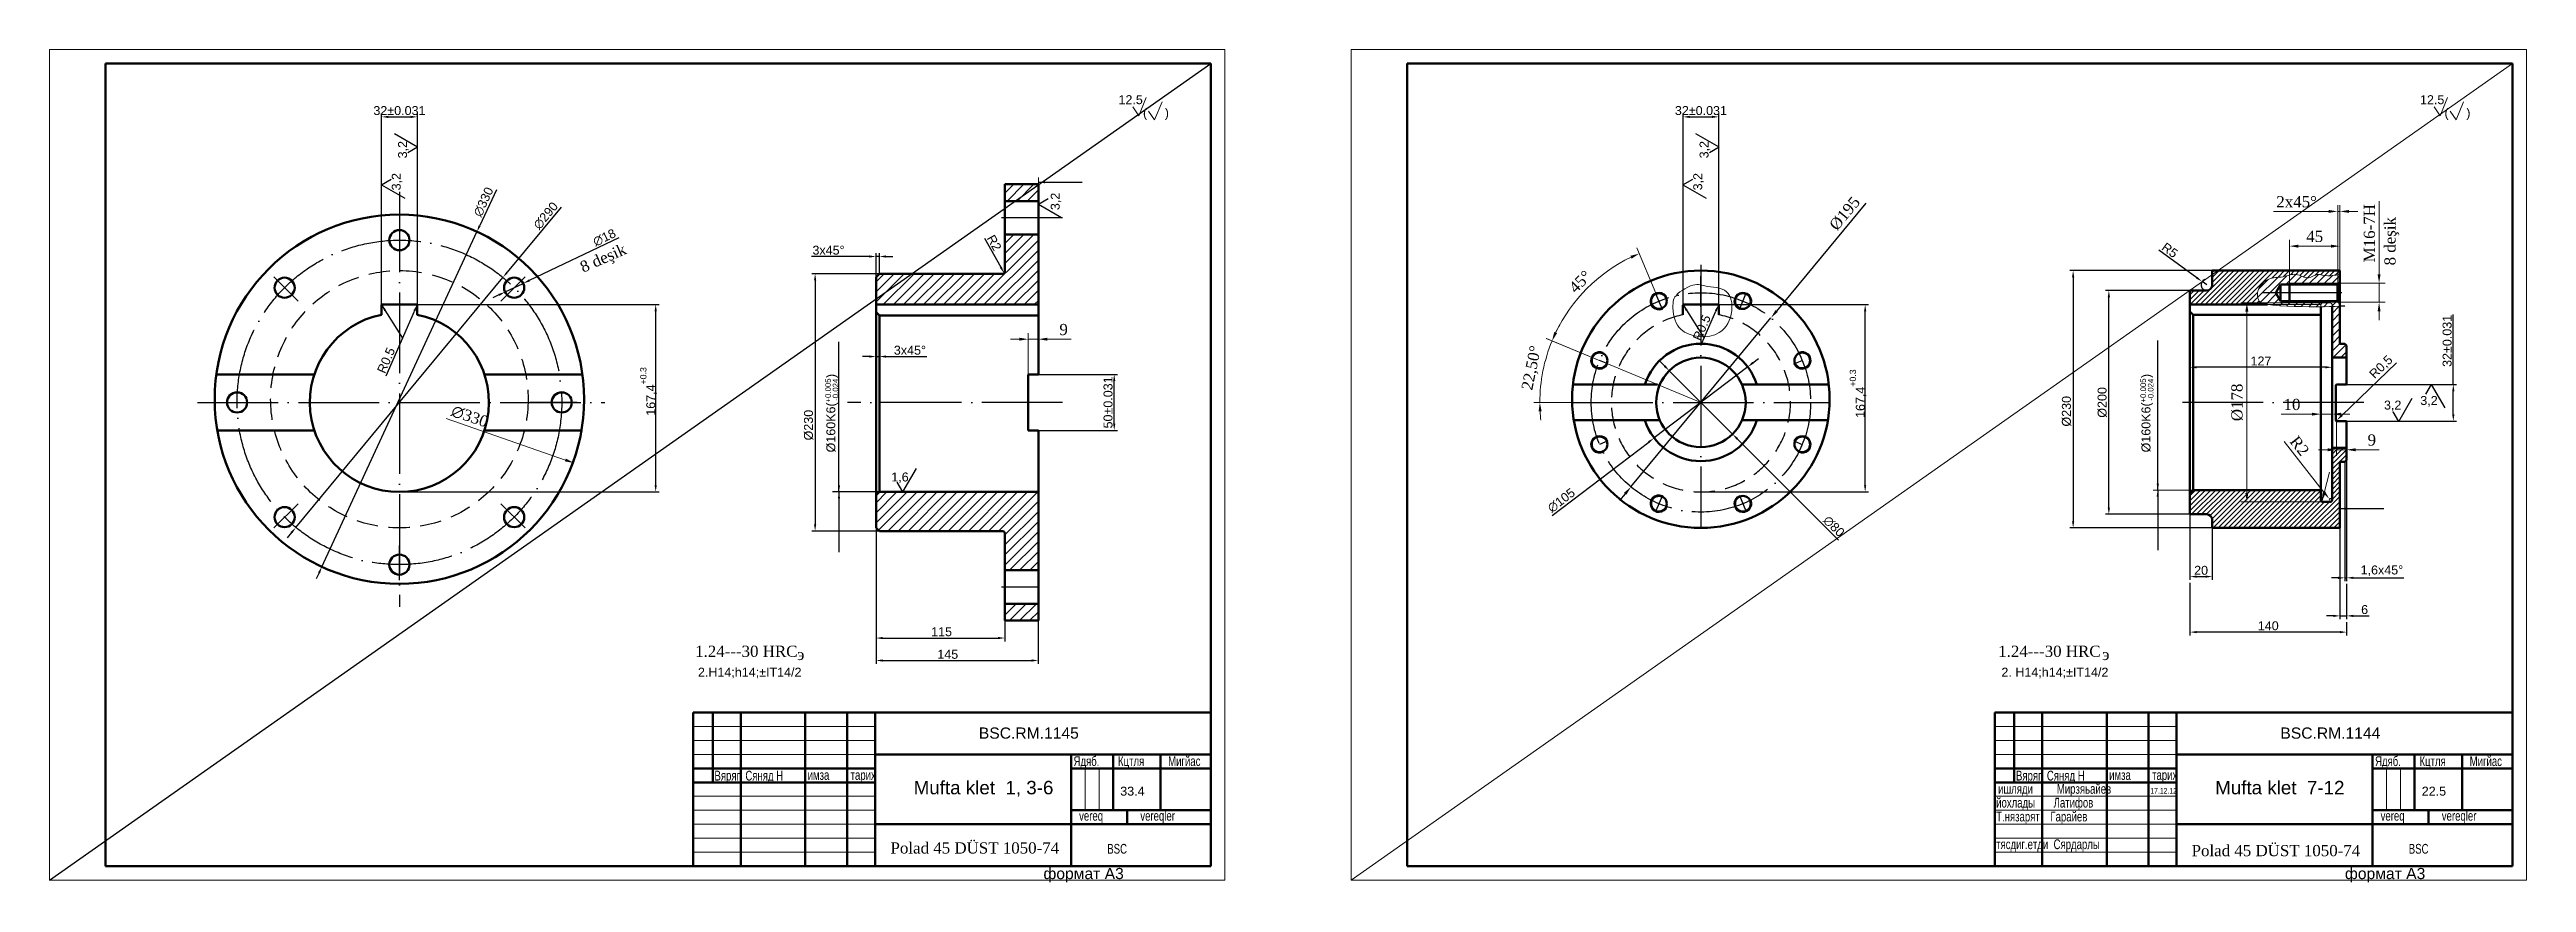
# Model space of a CAD drawing. Header units: millimetres. Extents: x -954 to 34898, y -2134 to 12006.
# Drawn here: x 17725 to 19938, y 8585 to 9329 of the extents above; entities that cross this region are included whole.
import ezdxf

# ---------------------------------------------------------------- set-up
doc = ezdxf.new("R2010")
doc.units = ezdxf.units.MM
doc.header["$LTSCALE"] = 3
doc.linetypes.add('ACAD_ISO04W100', pattern=[30, 24, -3, 0, -3])
doc.linetypes.add('DASHED2', pattern=[9.525, 6.35, -3.175])
doc.layers.add('Выносные эл-ты', color=7, linetype='Continuous')
for name, color, linetype, lineweight in [('Геометрия', 7, 'Continuous', 50), ('контурная', 7, 'Continuous', 50), ('невидимые', 7, 'DASHED2', 25), ('осевые', 1, 'ACAD_ISO04W100', 25), ('размерные', 7, 'Continuous', 25), ('тонкая', 7, 'Continuous', 20), ('тонкий', 7, 'Continuous', 20)]:
    doc.layers.add(name, color=color, linetype=linetype, lineweight=lineweight)
doc.layers.add('построения', color=2, linetype='Continuous', lineweight=25, plot=False)
doc.styles.add('s1v3.5', font='arial.ttf', dxfattribs={"width": 0.7, "height": 3.5})
doc.styles.add('s2.5v4', font='times.ttf', dxfattribs={"height": 10})
doc.styles.add('s2v4', font='arial.ttf', dxfattribs={"height": 8})
doc.styles.add('s4v4', font='arial.ttf', dxfattribs={"height": 16})
doc.styles.get("Standard").update_dxf_attribs({"font": 'arial.ttf'})
doc.dimstyles.new('s2.5v4', dxfattribs={"dimtxt": 10, "dimasz": 8, "dimexe": 5.5, "dimexo": 0.5, "dimgap": 3.5, "dimtad": 1, "dimdec": 0, "dimtxsty": 's2.5v4', "dimcen": 2.5, "dimclrd": 256, "dimclre": 1, "dimclrt": 256, "dimadec": 0, "dimazin": 0, "dimtfac": 1, "dimtdec": 0, "dimtmove": 0, "dimatfit": 3, "dimfxl": 1, "dimlwd": -1, "dimlwe": -1, "dimarcsym": 0})
doc.dimstyles.new('s2v4', dxfattribs={"dimtxt": 8, "dimasz": 6, "dimexe": 3, "dimexo": 0, "dimgap": 1.5, "dimtad": 1, "dimtxsty": 'Standard', "dimcen": 2.5, "dimadec": 0, "dimazin": 0, "dimtfac": 1, "dimtmove": 0, "dimatfit": 3, "dimfxl": 1, "dimarcsym": 0})
pattern_1 = [(45, (-3133.804, -16417.8193), (-4.4901281, 4.4901281), [])]
pattern_2 = [(45, (-3133.804, -16417.8193), (-3.36759605, 3.36759605), [])]

msp = doc.modelspace()

# ---------------------------------------------------------------- texts
at = {"layer": 'Выносные эл-ты'}
for p in [(18044.253, 9231.833), (19206.878, 9231.833), (18038.625, 9203.214), (19201.25, 9203.214), (18627.29, 9185.564)]:
    msp.add_text('3,2', height=8, rotation=90, dxfattribs=at).set_placement(p)
msp.add_text('1,6', height=8, dxfattribs=at).set_placement((18476.821, 8943.028))
at = {"layer": 'размерные'}
for s, height, p in [('+0.005', 5, (18422.882, 9013.584)), ('%%C160K6(       )', 8, (18426.847, 8969.016)), ('-0.024', 5, (18429.557, 9015.108)), ('+0.005', 5, (19597.7, 9013.584)), ('%%C160K6(       )', 8, (19601.665, 8969.016)), ('-0.024', 5, (19604.375, 9015.108))]:
    msp.add_text(s, height=height, rotation=90, dxfattribs=at).set_placement(p)
for p in [(19810.273, 9007.316), (19842.708, 9011.429)]:
    msp.add_text('3,2', height=8, dxfattribs=at).set_placement(p)
at = {"layer": 'тонкая', "style": 's2.5v4'}
for rotation, p in [(90, (19820.623, 9136.167)), (23.693669, (18201.623, 9129.508))]:
    msp.add_text('8 deşik', height=10, rotation=rotation, dxfattribs=at).set_placement(p)
at = {"layer": 'тонкая'}
for s, style, p in [('1.24---30 HRC', 's2.5v4', (18301.606, 8786.263)), ('э', 's2.5v4', (18392.733, 8783.439)), ('1.24---30 HRC', 's2.5v4', (19465.67, 8786.263)), ('э', 's2.5v4', (19558.544, 8783.439)), ('BSC.RM.1145', 's4v4', (18555.099, 8713.148)), ('BSC.RM.1144', 's4v4', (19717.724, 8713.148)), ('Polad 45 DÜST 1050-74', 's2.5v4', (18476.172, 8610.487)), ('Polad 45 DÜST 1050-74', 's2.5v4', (19638.431, 8608.12)), ('формат А3', 's4v4', (18612.782, 8587.624)), ('формат А3', 's4v4', (19775.408, 8587.624))]:
    msp.add_text(s, height=10, dxfattribs=dict(at, style=style)).set_placement(p)
at = {"layer": 'тонкая', "style": 's1v3.5', "width": 0.7}
for s, height, p in [('Ядяб.       Кцтля         Мигйас', 8.75, (18639.654, 8688.682)), ('Ядяб.       Кцтля         Мигйас', 8.75, (19802.279, 8688.682)), ('Вяряг  Сяняд Н', 8.75, (18318.918, 8675.726)), ('имза        тарих', 8.75, (18402.155, 8676.316)), ('Вяряг  Сяняд Н', 8.75, (19481.544, 8675.726)), ('имза        тарих', 8.75, (19564.78, 8676.316)), ('йохлады       Латифов', 8.75, (19463.834, 8651.56)), ('ишляди         Мирзяьайев', 8.75, (19465.605, 8663.938)), ('17.12.12', 5, (19601.567, 8664.054)), ('vereq              vereqler', 8.75, (18644.623, 8639.839)), ('Т.нязарят    Гарайев', 8.75, (19463.834, 8639.183)), ('vereq              vereqler', 8.75, (19807.248, 8639.839)), ('BSC', 8.75, (18669.818, 8610.339)), ('тясдиг.етди  Сярдарлы', 8.75, (19463.834, 8614.427)), ('BSC', 8.75, (19832.443, 8610.339))]:
    msp.add_text(s, height=height, dxfattribs=at).set_placement(p)
at = {"layer": 'тонкий', "style": 's2v4'}
for s, height, p in [('12.5', 8, (18679.813, 9280.263)), ('(', 8, (18701.712, 9268.539)), (')', 8, (18721.156, 9268.539)), ('12.5', 8, (19842.438, 9280.263)), ('(', 8, (19864.337, 9268.539)), (')', 8, (19883.781, 9268.539)), ('2.H14;h14;%%PIT14/2', 8, (18304.147, 8768.601)), ('2. H14;h14;%%PIT14/2', 8, (19468.526, 8768.601)), ('Mufta klet  1, 3-6             ', 12, (18496.833, 8663.417)), ('Mufta klet  7-12             ', 12, (19659.458, 8663.417)), ('33.4', 8, (18681.389, 8662.244)), ('22.5', 8, (19844.015, 8662.244))]:
    msp.add_text(s, height=height, dxfattribs=at).set_placement(p)

# ---------------------------------------------------------------- blocks, each defined once
blk = doc.blocks.new('*D1141')
at = {"layer": 'Defpoints', "color": 0, "transparency": 16777216}
for p in [(18463.2, 8901.7), (18608.2, 8818.7), (18608.2, 8783)]:
    blk.add_point(p, dxfattribs=at)
at = {"layer": 'размерные', "color": 0, "lineweight": -2, "transparency": 16777216}
for p, q in [((18463.2, 8901.7), (18463.2, 8780)), ((18608.2, 8818.7), (18608.2, 8780)), ((18469.2, 8783), (18602.2, 8783))]:
    blk.add_line(p, q, dxfattribs=at)
at = {"layer": 'размерные', "color": 0, "transparency": 16777216}
for points in [[(18469.2, 8784), (18469.2, 8782), (18463.2, 8783)], [(18602.2, 8784), (18602.2, 8782), (18608.2, 8783)]]:
    blk.add_solid(points, dxfattribs=at)
at = {"layer": 'размерные', "color": 0, "transparency": 16777216, "insert": (18527.3, 8788.5), "char_height": 8, "attachment_point": 5}
blk.add_mtext('145', dxfattribs=at)
blk = doc.blocks.new('*D1142')
at = {"layer": 'Defpoints', "color": 0, "transparency": 16777216}
for p in [(18578.2, 8843.7), (18463.2, 8819.1), (18578.2, 8803.1)]:
    blk.add_point(p, dxfattribs=at)
at = {"layer": 'размерные', "color": 0, "lineweight": -2, "transparency": 16777216}
for p, q in [((18578.2, 8843.7), (18578.2, 8800.1)), ((18463.2, 8819.1), (18463.2, 8800.1)), ((18469.2, 8803.1), (18572.2, 8803.1))]:
    blk.add_line(p, q, dxfattribs=at)
at = {"layer": 'размерные', "color": 0, "transparency": 16777216}
for points in [[(18469.2, 8804.1), (18469.2, 8802.1), (18463.2, 8803.1)], [(18572.2, 8804.1), (18572.2, 8802.1), (18578.2, 8803.1)]]:
    blk.add_solid(points, dxfattribs=at)
at = {"layer": 'размерные', "color": 0, "transparency": 16777216, "insert": (18521.8, 8808.7), "char_height": 8, "attachment_point": 5}
blk.add_mtext('115', dxfattribs=at)
blk = doc.blocks.new('*D1143')
at = {"layer": 'Defpoints', "color": 0, "transparency": 16777216}
for p in [(18463.2, 9054.7), (18466.2, 9054.7), (18466.2, 9054.7)]:
    blk.add_point(p, dxfattribs=at)
at = {"layer": 'размерные', "color": 0, "lineweight": -2, "transparency": 16777216}
for p, q in [((18457.2, 9054.7), (18451.2, 9054.7)), ((18463.2, 9054.7), (18463.2, 9057.7)), ((18463.2, 9054.7), (18466.2, 9054.7)), ((18466.2, 9054.7), (18466.2, 9057.7)), ((18472.2, 9054.7), (18508.7, 9054.7))]:
    blk.add_line(p, q, dxfattribs=at)
at = {"layer": 'размерные', "color": 0, "transparency": 16777216}
for points in [[(18457.2, 9055.7), (18457.2, 9053.7), (18463.2, 9054.7)], [(18472.2, 9055.7), (18472.2, 9053.7), (18466.2, 9054.7)]]:
    blk.add_solid(points, dxfattribs=at)
at = {"layer": 'размерные', "color": 0, "transparency": 16777216, "insert": (18493.5, 9060.3), "char_height": 8, "attachment_point": 5}
blk.add_mtext('3{\\fArial|b0|i0|c204|p34;х45°}', dxfattribs=at)
blk = doc.blocks.new('*D1144')
at = {"layer": 'Defpoints', "color": 0, "transparency": 16777216}
for p in [(18466.2, 9128.7), (18408.8, 8898.7), (18466.2, 8898.7)]:
    blk.add_point(p, dxfattribs=at)
at = {"layer": 'размерные', "color": 0, "lineweight": -2, "transparency": 16777216}
for p, q in [((18466.2, 9128.7), (18405.8, 9128.7)), ((18408.8, 9122.7), (18408.8, 8904.7)), ((18466.2, 8898.7), (18405.8, 8898.7))]:
    blk.add_line(p, q, dxfattribs=at)
at = {"layer": 'размерные', "color": 0, "transparency": 16777216}
for points in [[(18407.8, 9122.7), (18409.8, 9122.7), (18408.8, 9128.7)], [(18407.8, 8904.7), (18409.8, 8904.7), (18408.8, 8898.7)]]:
    blk.add_solid(points, dxfattribs=at)
at = {"layer": 'размерные', "color": 0, "transparency": 16777216, "insert": (18403, 8993.4), "char_height": 8, "attachment_point": 5, "rotation": 90}
blk.add_mtext('%%c230', dxfattribs=at)
blk = doc.blocks.new('*D1145')
at = {"layer": 'Defpoints', "color": 0, "transparency": 16777216}
for p in [(18463.2, 9144.1), (18463.2, 9125.7), (18466.2, 9128.7)]:
    blk.add_point(p, dxfattribs=at)
at = {"layer": 'размерные', "color": 0, "lineweight": -2, "transparency": 16777216}
for p, q in [((18457.2, 9144.1), (18405.6, 9144.1)), ((18463.2, 9125.7), (18463.2, 9147.1)), ((18466.2, 9144.1), (18463.2, 9144.1)), ((18466.2, 9128.7), (18466.2, 9147.1)), ((18472.2, 9144.1), (18478.2, 9144.1))]:
    blk.add_line(p, q, dxfattribs=at)
at = {"layer": 'размерные', "color": 0, "transparency": 16777216}
for points in [[(18457.2, 9145.1), (18457.2, 9143.1), (18463.2, 9144.1)], [(18472.2, 9145.1), (18472.2, 9143.1), (18466.2, 9144.1)]]:
    blk.add_solid(points, dxfattribs=at)
at = {"layer": 'размерные', "color": 0, "transparency": 16777216, "insert": (18420.8, 9149.7), "char_height": 8, "attachment_point": 5}
blk.add_mtext('3{\\fArial|b0|i0|c204|p34;х45°}', dxfattribs=at)
blk = doc.blocks.new('*D1146')
at = {"layer": 'Defpoints', "color": 0, "transparency": 16777216}
for p in [(18576.7, 9131), (18577.6, 9129.3)]:
    blk.add_point(p, dxfattribs=at)
at = {"layer": 'размерные', "color": 0, "lineweight": -2, "transparency": 16777216}
blk.add_line((18560.1, 9160.5), (18574.7, 9134.5), dxfattribs=at)
at = {"layer": 'размерные', "color": 0, "transparency": 16777216}
blk.add_solid([(18575.6, 9135), (18573.8, 9134), (18577.6, 9129.3)], dxfattribs=at)
at = {"layer": 'размерные', "color": 0, "transparency": 16777216, "insert": (18568.8, 9156.3), "char_height": 8, "attachment_point": 5, "rotation": 299.363}
blk.add_mtext('R2', dxfattribs=at)
blk = doc.blocks.new('*D1147')
at = {"layer": 'Defpoints', "color": 0, "transparency": 16777216}
for p in [(18052.9, 9101.1), (18266.4, 9101.1), (18037.5, 8933.7)]:
    blk.add_point(p, dxfattribs=at)
at = {"layer": 'размерные', "color": 0, "lineweight": -2, "transparency": 16777216}
for p, q in [((18052.9, 9101.1), (18269.4, 9101.1)), ((18266.4, 8939.7), (18266.4, 9095.1)), ((18037.5, 8933.7), (18269.4, 8933.7))]:
    blk.add_line(p, q, dxfattribs=at)
at = {"layer": 'размерные', "color": 0, "transparency": 16777216}
for points in [[(18265.4, 9095.1), (18267.4, 9095.1), (18266.4, 9101.1)], [(18265.4, 8939.7), (18267.4, 8939.7), (18266.4, 8933.7)]]:
    blk.add_solid(points, dxfattribs=at)
at = {"layer": 'размерные', "color": 0, "transparency": 16777216, "insert": (18260, 9023.5), "char_height": 8, "attachment_point": 5, "rotation": 90}
blk.add_mtext('167,4{\\H0.7x;\\S+0.3^ ;}', dxfattribs=at)
blk = doc.blocks.new('*D1148')
at = {"layer": 'Defpoints', "color": 0, "transparency": 16777216}
for p in [(18052.9, 9100.2), (18053.2, 9100.9)]:
    blk.add_point(p, dxfattribs=at)
at = {"layer": 'размерные', "color": 0, "lineweight": -2, "transparency": 16777216}
blk.add_line((18025.7, 9037.5), (18050.8, 9095.4), dxfattribs=at)
at = {"layer": 'размерные', "color": 0, "transparency": 16777216}
blk.add_solid([(18049.9, 9095.8), (18051.7, 9095), (18053.2, 9100.9)], dxfattribs=at)
at = {"layer": 'размерные', "color": 0, "transparency": 16777216, "insert": (18025.6, 9051.3), "char_height": 8, "attachment_point": 5, "rotation": 66.5541}
blk.add_mtext('R0.5', dxfattribs=at)
blk = doc.blocks.new('*D1149')
at = {"layer": 'Defpoints', "color": 0, "transparency": 16777216}
for p in [(18053.5, 9268.9), (18021.5, 9100.6), (18053.5, 9100.2)]:
    blk.add_point(p, dxfattribs=at)
at = {"layer": 'размерные', "color": 0, "lineweight": -2, "transparency": 16777216}
for p, q in [((18021.5, 9100.6), (18021.5, 9271.9)), ((18053.5, 9100.2), (18053.5, 9271.9)), ((18027.5, 9268.9), (18047.5, 9268.9))]:
    blk.add_line(p, q, dxfattribs=at)
at = {"layer": 'размерные', "color": 0, "transparency": 16777216}
for points in [[(18027.5, 9269.9), (18027.5, 9267.9), (18021.5, 9268.9)], [(18047.5, 9269.9), (18047.5, 9267.9), (18053.5, 9268.9)]]:
    blk.add_solid(points, dxfattribs=at)
at = {"layer": 'размерные', "color": 0, "transparency": 16777216, "insert": (18037.5, 9274.5), "char_height": 8, "attachment_point": 5}
blk.add_mtext('32%%P0.031', dxfattribs=at)
blk = doc.blocks.new('*D1150')
at = {"layer": 'Defpoints', "color": 0, "transparency": 16777216}
for p in [(17881.6, 9067.8), (18193.3, 8959.6)]:
    blk.add_point(p, dxfattribs=at)
at = {"layer": 'тонкая', "transparency": 16777216}
blk.add_line((18079.2, 8999.2), (18185.8, 8962.2), dxfattribs=at)
blk.add_solid([(18186.2, 8963.5), (18185.3, 8961), (18193.3, 8959.6)], dxfattribs=at)
at = {"layer": 'тонкая', "transparency": 16777216, "insert": (18100.3, 9001.1), "char_height": 10, "attachment_point": 5, "rotation": 340.8578, "style": 's2.5v4'}
blk.add_mtext('∅330', dxfattribs=at)
blk = doc.blocks.new('*D1174')
at = {"layer": 'Defpoints', "color": 0, "transparency": 16777216}
for p in [(18608.2, 9038.7), (18676, 9038.7), (18608.2, 8988.7)]:
    blk.add_point(p, dxfattribs=at)
at = {"layer": 'размерные', "color": 0, "lineweight": -2, "transparency": 16777216}
for p, q in [((18608.2, 9038.7), (18679, 9038.7)), ((18676, 8994.7), (18676, 9032.7)), ((18608.2, 8988.7), (18679, 8988.7))]:
    blk.add_line(p, q, dxfattribs=at)
at = {"layer": 'размерные', "color": 0, "transparency": 16777216}
for points in [[(18675, 9032.7), (18677, 9032.7), (18676, 9038.7)], [(18675, 8994.7), (18677, 8994.7), (18676, 8988.7)]]:
    blk.add_solid(points, dxfattribs=at)
at = {"layer": 'размерные', "color": 0, "transparency": 16777216, "insert": (18670.5, 9013.7), "char_height": 8, "attachment_point": 5, "rotation": 90}
blk.add_mtext('50%%P0.031', dxfattribs=at)
blk = doc.blocks.new('*D1175')
at = {"layer": 'Defpoints', "color": 0, "transparency": 16777216}
for p in [(18608.2, 9070.2), (18608.2, 9070.2), (18599.2, 9038.7)]:
    blk.add_point(p, dxfattribs=at)
at = {"layer": 'тонкая', "color": 1, "transparency": 16777216}
for p, q in [((18599.2, 9039.2), (18599.2, 9075.7)), ((18608.2, 9070.7), (18608.2, 9075.7))]:
    blk.add_line(p, q, dxfattribs=at)
at = {"layer": 'тонкая', "transparency": 16777216}
for p, q in [((18591.2, 9070.2), (18583.2, 9070.2)), ((18599.2, 9070.2), (18608.2, 9070.2)), ((18616.2, 9070.2), (18637.4, 9070.2))]:
    blk.add_line(p, q, dxfattribs=at)
for points in [[(18591.2, 9071.5), (18591.2, 9068.9), (18599.2, 9070.2)], [(18616.2, 9071.5), (18616.2, 9068.9), (18608.2, 9070.2)]]:
    blk.add_solid(points, dxfattribs=at)
at = {"layer": 'тонкая', "transparency": 16777216, "insert": (18630.8, 9078.8), "char_height": 10, "attachment_point": 5, "style": 's2.5v4'}
blk.add_mtext('9', dxfattribs=at)
blk = doc.blocks.new('*D1176')
at = {"layer": 'Defpoints', "color": 0, "transparency": 16777216}
for p in [(18106.7, 9166.3), (17968.2, 8866.8)]:
    blk.add_point(p, dxfattribs=at)
at = {"layer": 'размерные', "color": 0, "lineweight": -2, "transparency": 16777216}
for p, q in [((18124.1, 9203.8), (18109.2, 9171.7)), ((17968.2, 8866.8), (18106.7, 9166.3)), ((17965.7, 8861.3), (17963.1, 8855.9))]:
    blk.add_line(p, q, dxfattribs=at)
at = {"layer": 'размерные', "color": 0, "transparency": 16777216}
for points in [[(18108.3, 9172.2), (18110.1, 9171.3), (18106.7, 9166.3)], [(17964.8, 8861.7), (17966.6, 8860.9), (17968.2, 8866.8)]]:
    blk.add_solid(points, dxfattribs=at)
at = {"layer": 'размерные', "color": 0, "transparency": 16777216, "insert": (18112.6, 9192.9), "char_height": 8, "attachment_point": 5, "rotation": 65.1782}
blk.add_mtext('∅330', dxfattribs=at)
blk = doc.blocks.new('*D1177')
at = {"layer": 'Defpoints', "color": 0, "transparency": 16777216}
for p in [(18129.9, 9125.4), (17945, 8902)]:
    blk.add_point(p, dxfattribs=at)
at = {"layer": 'размерные', "color": 0, "lineweight": -2, "transparency": 16777216}
for p, q in [((18182, 9188.2), (18133.8, 9130)), ((17945, 8902), (18129.9, 9125.4)), ((17941.1, 8897.4), (17937.3, 8892.8))]:
    blk.add_line(p, q, dxfattribs=at)
at = {"layer": 'размерные', "color": 0, "transparency": 16777216}
for points in [[(18133, 9130.6), (18134.5, 9129.4), (18129.9, 9125.4)], [(17940.4, 8898), (17941.9, 8896.8), (17945, 8902)]]:
    blk.add_solid(points, dxfattribs=at)
at = {"layer": 'размерные', "color": 0, "transparency": 16777216, "insert": (18168.2, 9180.6), "char_height": 8, "attachment_point": 5, "rotation": 50.3691}
blk.add_mtext('∅290', dxfattribs=at)
blk = doc.blocks.new('*D1178')
at = {"layer": 'Defpoints', "color": 0, "transparency": 16777216}
for p in [(18148.1, 9120.1), (18131.9, 9112.4)]:
    blk.add_point(p, dxfattribs=at)
at = {"layer": 'размерные', "color": 0, "lineweight": -2, "transparency": 16777216}
for p, q in [((18233.6, 9160.7), (18153.5, 9122.7)), ((18131.9, 9112.4), (18148.1, 9120.1)), ((18126.4, 9109.8), (18121, 9107.2))]:
    blk.add_line(p, q, dxfattribs=at)
at = {"layer": 'размерные', "color": 0, "transparency": 16777216}
for points in [[(18153.1, 9123.6), (18154, 9121.8), (18148.1, 9120.1)], [(18126, 9110.7), (18126.9, 9108.9), (18131.9, 9112.4)]]:
    blk.add_solid(points, dxfattribs=at)
at = {"layer": 'размерные', "color": 0, "transparency": 16777216, "insert": (18220.6, 9161), "char_height": 8, "attachment_point": 5, "rotation": 25.4171}
blk.add_mtext('∅18', dxfattribs=at)
blk = doc.blocks.new('*D1151')
at = {"layer": 'Defpoints', "color": 0, "transparency": 16777216}
for p in [(19656.9, 9131.5), (19532.6, 8901.5), (19656.9, 8901.5)]:
    blk.add_point(p, dxfattribs=at)
at = {"layer": 'размерные', "color": 0, "lineweight": -2, "transparency": 16777216}
for p, q in [((19656.9, 9131.5), (19529.6, 9131.5)), ((19532.6, 9125.5), (19532.6, 8907.5)), ((19656.9, 8901.5), (19529.6, 8901.5))]:
    blk.add_line(p, q, dxfattribs=at)
at = {"layer": 'размерные', "color": 0, "transparency": 16777216}
for points in [[(19531.6, 9125.5), (19533.6, 9125.5), (19532.6, 9131.5)], [(19531.6, 8907.5), (19533.6, 8907.5), (19532.6, 8901.5)]]:
    blk.add_solid(points, dxfattribs=at)
at = {"layer": 'размерные', "color": 0, "transparency": 16777216, "insert": (19526.7, 9005.8), "char_height": 8, "attachment_point": 5, "rotation": 90}
blk.add_mtext('%%c230', dxfattribs=at)
blk = doc.blocks.new('*D1152')
at = {"layer": 'Defpoints', "color": 0, "transparency": 16777216}
for p in [(19215.5, 9101.1), (19346.8, 9101.1), (19200.1, 8933.7)]:
    blk.add_point(p, dxfattribs=at)
at = {"layer": 'размерные', "color": 0, "lineweight": -2, "transparency": 16777216}
for p, q in [((19215.5, 9101.1), (19349.8, 9101.1)), ((19346.8, 8939.7), (19346.8, 9095.1)), ((19200.1, 8933.7), (19349.8, 8933.7))]:
    blk.add_line(p, q, dxfattribs=at)
at = {"layer": 'размерные', "color": 0, "transparency": 16777216}
for points in [[(19345.8, 9095.1), (19347.8, 9095.1), (19346.8, 9101.1)], [(19345.8, 8939.7), (19347.8, 8939.7), (19346.8, 8933.7)]]:
    blk.add_solid(points, dxfattribs=at)
at = {"layer": 'размерные', "color": 0, "transparency": 16777216, "insert": (19340.5, 9021.5), "char_height": 8, "attachment_point": 5, "rotation": 90}
blk.add_mtext('167,4{\\H0.7x;\\S+0.3^ ;}', dxfattribs=at)
blk = doc.blocks.new('*D1153')
at = {"layer": 'Defpoints', "color": 0, "transparency": 16777216}
for p in [(19215.5, 9100.2), (19215.8, 9100.9)]:
    blk.add_point(p, dxfattribs=at)
at = {"layer": 'размерные', "color": 0, "lineweight": -2, "transparency": 16777216}
blk.add_line((19201, 9066.7), (19213.4, 9095.4), dxfattribs=at)
at = {"layer": 'размерные', "color": 0, "transparency": 16777216}
blk.add_solid([(19212.5, 9095.8), (19214.3, 9095), (19215.8, 9100.9)], dxfattribs=at)
at = {"layer": 'размерные', "color": 0, "transparency": 16777216, "insert": (19200.9, 9080.5), "char_height": 8, "attachment_point": 5, "rotation": 66.5541}
blk.add_mtext('R0.5', dxfattribs=at)
blk = doc.blocks.new('*D1154')
at = {"layer": 'Defpoints', "color": 0, "transparency": 16777216}
for p in [(19216.1, 9268.9), (19184.1, 9100.6), (19216.1, 9100.2)]:
    blk.add_point(p, dxfattribs=at)
at = {"layer": 'размерные', "color": 0, "lineweight": -2, "transparency": 16777216}
for p, q in [((19184.1, 9100.6), (19184.1, 9271.9)), ((19216.1, 9100.2), (19216.1, 9271.9)), ((19190.1, 9268.9), (19210.1, 9268.9))]:
    blk.add_line(p, q, dxfattribs=at)
at = {"layer": 'размерные', "color": 0, "transparency": 16777216}
for points in [[(19190.1, 9269.9), (19190.1, 9267.9), (19184.1, 9268.9)], [(19210.1, 9269.9), (19210.1, 9267.9), (19216.1, 9268.9)]]:
    blk.add_solid(points, dxfattribs=at)
at = {"layer": 'размерные', "color": 0, "transparency": 16777216, "insert": (19200.1, 9274.5), "char_height": 8, "attachment_point": 5}
blk.add_mtext('32%%P0.031', dxfattribs=at)
blk = doc.blocks.new('*D1179')
at = {"layer": 'Defpoints', "color": 0, "transparency": 16777216}
for p in [(19262.6, 9089.2), (19137.6, 8938.2)]:
    blk.add_point(p, dxfattribs=at)
at = {"layer": 'размерные', "transparency": 16777216}
for p, q in [((19347.5, 9191.7), (19267.7, 9095.3)), ((19137.6, 8938.2), (19262.6, 9089.2)), ((19132.5, 8932.1), (19127.4, 8925.9))]:
    blk.add_line(p, q, dxfattribs=at)
for points in [[(19266.7, 9096.2), (19268.7, 9094.5), (19262.6, 9089.2)], [(19131.4, 8932.9), (19133.5, 8931.2), (19137.6, 8938.2)]]:
    blk.add_solid(points, dxfattribs=at)
at = {"layer": 'размерные', "transparency": 16777216, "insert": (19328.6, 9182.5), "char_height": 10, "attachment_point": 5, "rotation": 50.3691, "style": 's2.5v4'}
blk.add_mtext('%%C195', dxfattribs=at)
blk = doc.blocks.new('*D1155')
at = {"layer": 'Defpoints', "color": 0, "transparency": 16777216}
for p in [(19776.9, 9029.7), (19872.2, 9029.7), (19776.9, 8997)]:
    blk.add_point(p, dxfattribs=at)
at = {"layer": 'размерные', "color": 0, "lineweight": -2, "transparency": 16777216}
for p, q in [((19872.2, 9029.7), (19872.2, 9092.2)), ((19776.9, 9029.7), (19875.2, 9029.7)), ((19872.2, 9003), (19872.2, 9023.7)), ((19776.9, 8997), (19875.2, 8997))]:
    blk.add_line(p, q, dxfattribs=at)
at = {"layer": 'размерные', "color": 0, "transparency": 16777216}
for points in [[(19871.2, 9023.7), (19873.2, 9023.7), (19872.2, 9029.7)], [(19871.2, 9003), (19873.2, 9003), (19872.2, 8997)]]:
    blk.add_solid(points, dxfattribs=at)
at = {"layer": 'размерные', "color": 0, "transparency": 16777216, "insert": (19866.7, 9068.7), "char_height": 8, "attachment_point": 5, "rotation": 90}
blk.add_mtext('32%%P0.031', dxfattribs=at)
blk = doc.blocks.new('*D1156')
at = {"layer": 'Defpoints', "color": 0, "transparency": 16777216}
for p in [(19770.9, 9153.4), (19770.9, 9148.2), (19725.9, 9119.2)]:
    blk.add_point(p, dxfattribs=at)
at = {"layer": 'тонкая', "color": 1, "transparency": 16777216}
for p, q in [((19725.9, 9119.7), (19725.9, 9158.9)), ((19770.9, 9148.7), (19770.9, 9158.9))]:
    blk.add_line(p, q, dxfattribs=at)
at = {"layer": 'тонкая', "transparency": 16777216}
blk.add_line((19733.9, 9153.4), (19762.9, 9153.4), dxfattribs=at)
for points in [[(19733.9, 9154.7), (19733.9, 9152), (19725.9, 9153.4)], [(19762.9, 9154.7), (19762.9, 9152), (19770.9, 9153.4)]]:
    blk.add_solid(points, dxfattribs=at)
at = {"layer": 'тонкая', "transparency": 16777216, "insert": (19748.4, 9162), "char_height": 10, "attachment_point": 5, "style": 's2.5v4'}
blk.add_mtext('45', dxfattribs=at)
blk = doc.blocks.new('*D1157')
at = {"layer": 'Defpoints', "color": 0, "transparency": 16777216}
for p in [(19110.5, 9050.8), (19057.4, 9032.5), (19085.1, 9013.7), (19200.1, 9013.7), (19315, 9013.7)]:
    blk.add_point(p, dxfattribs=at)
at = {"layer": 'тонкая', "color": 1, "transparency": 16777216}
for p, q in [((19110, 9051), (19062.1, 9070.9)), ((19084.6, 9013.7), (19050.7, 9013.7))]:
    blk.add_line(p, q, dxfattribs=at)
at = {"layer": 'тонкая', "transparency": 16777216}
for start, end in [(151.1277, 154.3139), (157.5, 180), (183.1861, 186.3723)]:
    blk.add_arc((19200.1, 9013.7), 143.9, start, end, dxfattribs=at)
for points in [[(19071.6, 9075.5), (19069.2, 9076.6), (19067.2, 9068.8)], [(19055.1, 9005.7), (19057.8, 9005.7), (19056.2, 9013.7)]]:
    blk.add_solid(points, dxfattribs=at)
at = {"layer": 'тонкая', "transparency": 16777216, "insert": (19049.6, 9044.4), "char_height": 10, "attachment_point": 5, "rotation": 78.4773, "style": 's2.5v4'}
blk.add_mtext('22,50°', dxfattribs=at)
blk = doc.blocks.new('*D1158')
at = {"layer": 'Defpoints', "color": 0, "transparency": 16777216}
for p in [(19112.4, 9127.9), (19159.9, 9110.7), (19165.6, 9096.8), (19110.5, 9050.8), (19200.1, 9013.7)]:
    blk.add_point(p, dxfattribs=at)
at = {"layer": 'тонкая', "color": 1, "transparency": 16777216}
for p, q in [((19159.7, 9111.2), (19142.9, 9151.8)), ((19110, 9051), (19062, 9070.9))]:
    blk.add_line(p, q, dxfattribs=at)
at = {"layer": 'тонкая', "transparency": 16777216}
blk.add_arc((19200.1, 9013.7), 144, 115.684, 154.316, dxfattribs=at)
for points in [[(19137.1, 9144.7), (19138.2, 9142.2), (19145, 9146.7)], [(19071.5, 9075.6), (19069.1, 9076.6), (19067.1, 9068.8)]]:
    blk.add_solid(points, dxfattribs=at)
at = {"layer": 'тонкая', "transparency": 16777216, "insert": (19092.2, 9121.6), "char_height": 10, "attachment_point": 5, "rotation": 45, "style": 's2.5v4'}
blk.add_mtext('45°', dxfattribs=at)
blk = doc.blocks.new('*D1159')
at = {"layer": 'Defpoints', "color": 0, "transparency": 16777216}
for p in [(19769.9, 9120.2), (19805.9, 9120.2), (19769.9, 9103.2)]:
    blk.add_point(p, dxfattribs=at)
at = {"layer": 'тонкая', "transparency": 16777216}
for p, q in [((19805.9, 9128.2), (19805.9, 9193.5)), ((19805.9, 9103.2), (19805.9, 9120.2)), ((19805.9, 9095.2), (19805.9, 9087.2))]:
    blk.add_line(p, q, dxfattribs=at)
at = {"layer": 'тонкая', "color": 1, "transparency": 16777216}
for p, q in [((19770.4, 9120.2), (19811.4, 9120.2)), ((19770.4, 9103.2), (19811.4, 9103.2))]:
    blk.add_line(p, q, dxfattribs=at)
at = {"layer": 'тонкая', "transparency": 16777216}
for points in [[(19804.6, 9128.2), (19807.2, 9128.2), (19805.9, 9120.2)], [(19804.6, 9095.2), (19807.2, 9095.2), (19805.9, 9103.2)]]:
    blk.add_solid(points, dxfattribs=at)
at = {"layer": 'тонкая', "transparency": 16777216, "insert": (19797.3, 9164.9), "char_height": 10, "attachment_point": 5, "rotation": 90, "style": 's2.5v4'}
blk.add_mtext('M16-7H', dxfattribs=at)
blk = doc.blocks.new('*D1160')
at = {"layer": 'Defpoints', "color": 0, "transparency": 16777216}
for p in [(19768.9, 9184.4), (19768.9, 9119.2), (19770.9, 9131.5)]:
    blk.add_point(p, dxfattribs=at)
at = {"layer": 'тонкая', "transparency": 16777216}
for p, q in [((19760.9, 9184.4), (19711.5, 9184.4)), ((19770.9, 9184.4), (19768.9, 9184.4)), ((19778.9, 9184.4), (19786.9, 9184.4))]:
    blk.add_line(p, q, dxfattribs=at)
at = {"layer": 'тонкая', "color": 1, "transparency": 16777216}
for p, q in [((19768.9, 9119.7), (19768.9, 9189.9)), ((19770.9, 9132), (19770.9, 9189.9))]:
    blk.add_line(p, q, dxfattribs=at)
at = {"layer": 'тонкая', "transparency": 16777216}
for points in [[(19760.9, 9185.7), (19760.9, 9183.1), (19768.9, 9184.4)], [(19778.9, 9185.7), (19778.9, 9183.1), (19770.9, 9184.4)]]:
    blk.add_solid(points, dxfattribs=at)
at = {"layer": 'тонкая', "transparency": 16777216, "insert": (19732.2, 9193), "char_height": 10, "attachment_point": 5, "style": 's2.5v4'}
blk.add_mtext('2x45%%D', dxfattribs=at)
blk = doc.blocks.new('*D1161')
at = {"layer": 'Defpoints', "color": 0, "transparency": 16777216}
for p in [(19564.5, 9113.7), (19636.9, 9113.7), (19636.9, 8913.7)]:
    blk.add_point(p, dxfattribs=at)
at = {"layer": 'размерные', "color": 0, "lineweight": -2, "transparency": 16777216}
for p, q in [((19636.9, 9113.7), (19561.5, 9113.7)), ((19564.5, 8919.7), (19564.5, 9107.7)), ((19636.9, 8913.7), (19561.5, 8913.7))]:
    blk.add_line(p, q, dxfattribs=at)
at = {"layer": 'размерные', "color": 0, "transparency": 16777216}
for points in [[(19563.5, 9107.7), (19565.5, 9107.7), (19564.5, 9113.7)], [(19563.5, 8919.7), (19565.5, 8919.7), (19564.5, 8913.7)]]:
    blk.add_solid(points, dxfattribs=at)
at = {"layer": 'размерные', "color": 0, "transparency": 16777216, "insert": (19558.6, 9013.7), "char_height": 8, "attachment_point": 5, "rotation": 90}
blk.add_mtext('%%C200', dxfattribs=at)
blk = doc.blocks.new('*D1162')
at = {"layer": 'Defpoints', "color": 0, "transparency": 16777216}
for p in [(19776.9, 8962.1), (19775.3, 8960.5), (19776.9, 8856.9)]:
    blk.add_point(p, dxfattribs=at)
at = {"layer": 'размерные', "color": 0, "lineweight": -2, "transparency": 16777216}
for p, q in [((19776.9, 8962.1), (19776.9, 8853.9)), ((19775.3, 8960.5), (19775.3, 8853.9)), ((19769.3, 8856.9), (19763.3, 8856.9)), ((19775.3, 8856.9), (19776.9, 8856.9)), ((19782.9, 8856.9), (19827.9, 8856.9))]:
    blk.add_line(p, q, dxfattribs=at)
at = {"layer": 'размерные', "color": 0, "transparency": 16777216}
for points in [[(19769.3, 8857.9), (19769.3, 8855.9), (19775.3, 8856.9)], [(19782.9, 8857.9), (19782.9, 8855.9), (19776.9, 8856.9)]]:
    blk.add_solid(points, dxfattribs=at)
at = {"layer": 'размерные', "color": 0, "transparency": 16777216, "insert": (19808.4, 8863.2), "char_height": 8, "attachment_point": 5}
blk.add_mtext('1,6x45%%D', dxfattribs=at)
blk = doc.blocks.new('*D1163')
at = {"layer": 'Defpoints', "color": 0, "transparency": 16777216}
for p in [(19770.9, 8901.5), (19776.9, 8851.4), (19776.9, 8822.9)]:
    blk.add_point(p, dxfattribs=at)
at = {"layer": 'размерные', "color": 0, "lineweight": -2, "transparency": 16777216}
for p, q in [((19770.9, 8901.5), (19770.9, 8819.9)), ((19776.9, 8851.4), (19776.9, 8819.9)), ((19764.9, 8822.9), (19758.9, 8822.9)), ((19770.9, 8822.9), (19776.9, 8822.9)), ((19782.9, 8822.9), (19797.1, 8822.9))]:
    blk.add_line(p, q, dxfattribs=at)
at = {"layer": 'размерные', "color": 0, "transparency": 16777216}
for points in [[(19764.9, 8823.9), (19764.9, 8821.9), (19770.9, 8822.9)], [(19782.9, 8823.9), (19782.9, 8821.9), (19776.9, 8822.9)]]:
    blk.add_solid(points, dxfattribs=at)
at = {"layer": 'размерные', "color": 0, "transparency": 16777216, "insert": (19793, 8828.5), "char_height": 8, "attachment_point": 5}
blk.add_mtext('6', dxfattribs=at)
blk = doc.blocks.new('*D1164')
at = {"layer": 'Defpoints', "color": 0, "transparency": 16777216}
for p in [(19767.9, 8997), (19776.9, 8985), (19776.9, 8971.4)]:
    blk.add_point(p, dxfattribs=at)
at = {"layer": 'тонкая', "color": 1, "transparency": 16777216}
for p, q in [((19767.9, 8996.5), (19767.9, 8965.9)), ((19776.9, 8984.5), (19776.9, 8965.9))]:
    blk.add_line(p, q, dxfattribs=at)
at = {"layer": 'тонкая', "transparency": 16777216}
for p, q in [((19759.9, 8971.4), (19751.9, 8971.4)), ((19767.9, 8971.4), (19776.9, 8971.4)), ((19784.9, 8971.4), (19806, 8971.4))]:
    blk.add_line(p, q, dxfattribs=at)
for points in [[(19759.9, 8972.7), (19759.9, 8970), (19767.9, 8971.4)], [(19784.9, 8972.7), (19784.9, 8970), (19776.9, 8971.4)]]:
    blk.add_solid(points, dxfattribs=at)
at = {"layer": 'тонкая', "transparency": 16777216, "insert": (19799.4, 8980), "char_height": 10, "attachment_point": 5, "style": 's2.5v4'}
blk.add_mtext('9', dxfattribs=at)
blk = doc.blocks.new('*D1165')
at = {"layer": 'Defpoints', "color": 0, "transparency": 16777216}
for p in [(19636.9, 8913.7), (19656.9, 8901.5), (19656.9, 8858)]:
    blk.add_point(p, dxfattribs=at)
at = {"layer": 'размерные', "color": 0, "lineweight": -2, "transparency": 16777216}
for p, q in [((19636.9, 8913.7), (19636.9, 8855)), ((19656.9, 8901.5), (19656.9, 8855)), ((19642.9, 8858), (19650.9, 8858))]:
    blk.add_line(p, q, dxfattribs=at)
at = {"layer": 'размерные', "color": 0, "transparency": 16777216}
for points in [[(19642.9, 8859), (19642.9, 8857), (19636.9, 8858)], [(19650.9, 8859), (19650.9, 8857), (19656.9, 8858)]]:
    blk.add_solid(points, dxfattribs=at)
at = {"layer": 'размерные', "color": 0, "transparency": 16777216, "insert": (19646.9, 8863.6), "char_height": 8, "attachment_point": 5}
blk.add_mtext('20', dxfattribs=at)
blk = doc.blocks.new('*D1140')
at = {"layer": 'Defpoints', "color": 0, "transparency": 16777216}
for p in [(19636.9, 8852.5), (19636.9, 8808.4), (19776.9, 8817.4)]:
    blk.add_point(p, dxfattribs=at)
at = {"layer": 'размерные', "color": 0, "lineweight": -2, "transparency": 16777216}
for p, q in [((19636.9, 8852.5), (19636.9, 8805.4)), ((19770.9, 8808.4), (19642.9, 8808.4)), ((19776.9, 8817.4), (19776.9, 8805.4))]:
    blk.add_line(p, q, dxfattribs=at)
at = {"layer": 'размерные', "color": 0, "transparency": 16777216}
for points in [[(19642.9, 8809.4), (19642.9, 8807.4), (19636.9, 8808.4)], [(19770.9, 8809.4), (19770.9, 8807.4), (19776.9, 8808.4)]]:
    blk.add_solid(points, dxfattribs=at)
at = {"layer": 'размерные', "color": 0, "transparency": 16777216, "insert": (19706.9, 8814), "char_height": 8, "attachment_point": 5}
blk.add_mtext('140', dxfattribs=at)
blk = doc.blocks.new('*D1166')
at = {"layer": 'Defpoints', "color": 0, "transparency": 16777216}
for p in [(19647.8, 9121.7), (19651.9, 9118.7)]:
    blk.add_point(p, dxfattribs=at)
at = {"layer": 'размерные', "color": 0, "lineweight": -2, "transparency": 16777216}
for p, q in [((19609.2, 9150), (19643, 9125.2)), ((19651.9, 9118.7), (19647.8, 9121.7))]:
    blk.add_line(p, q, dxfattribs=at)
blk.add_arc((19651.9, 9118.7), 5, 109.3809, 270, dxfattribs=at)
at = {"layer": 'размерные', "color": 0, "transparency": 16777216}
blk.add_solid([(19643.6, 9126), (19642.4, 9124.4), (19647.8, 9121.7)], dxfattribs=at)
at = {"layer": 'размерные', "color": 0, "transparency": 16777216, "insert": (19619, 9149.7), "char_height": 8, "attachment_point": 5, "rotation": 323.7583}
blk.add_mtext('R5', dxfattribs=at)
blk = doc.blocks.new('*D1167')
at = {"layer": 'Defpoints', "color": 0, "transparency": 16777216}
for p in [(19767.9, 8997.5), (19768.2, 8997.8)]:
    blk.add_point(p, dxfattribs=at)
at = {"layer": 'размерные', "color": 0, "lineweight": -2, "transparency": 16777216}
for p, q in [((19821.4, 9049.2), (19772.5, 9002)), ((19767.9, 8997.5), (19768.2, 8997.8))]:
    blk.add_line(p, q, dxfattribs=at)
blk.add_arc((19767.9, 8997.5), 0.5, 270, 44.0127, dxfattribs=at)
at = {"layer": 'размерные', "color": 0, "transparency": 16777216}
blk.add_solid([(19771.8, 9002.7), (19773.2, 9001.3), (19768.2, 8997.8)], dxfattribs=at)
at = {"layer": 'размерные', "color": 0, "transparency": 16777216, "insert": (19808, 9045), "char_height": 8, "attachment_point": 5, "rotation": 44.0127}
blk.add_mtext('R0,5', dxfattribs=at)
blk = doc.blocks.new('*D1168')
at = {"layer": 'Defpoints', "color": 0, "transparency": 16777216}
for p in [(19241.9, 9045.5), (19158.3, 8981.9)]:
    blk.add_point(p, dxfattribs=at)
at = {"layer": 'размерные', "color": 0, "lineweight": -2, "transparency": 16777216}
for p, q in [((19246.6, 9049.1), (19251.4, 9052.8)), ((19241.9, 9045.5), (19158.3, 8981.9)), ((19067.2, 8912.6), (19153.5, 8978.3))]:
    blk.add_line(p, q, dxfattribs=at)
at = {"layer": 'размерные', "color": 0, "transparency": 16777216}
for points in [[(19246, 9049.9), (19247.2, 9048.3), (19241.9, 9045.5)], [(19152.9, 8979.1), (19154.1, 8977.5), (19158.3, 8981.9)]]:
    blk.add_solid(points, dxfattribs=at)
at = {"layer": 'размерные', "color": 0, "transparency": 16777216, "insert": (19075.4, 8926.1), "char_height": 8, "attachment_point": 5, "rotation": 37.2844}
blk.add_mtext('∅105', dxfattribs=at)
blk = doc.blocks.new('*D1169')
at = {"layer": 'Defpoints', "color": 0, "transparency": 16777216}
for p in [(19171.8, 9042), (19228.3, 8985.4)]:
    blk.add_point(p, dxfattribs=at)
at = {"layer": 'размерные', "color": 0, "lineweight": -2, "transparency": 16777216}
for p, q in [((19167.6, 9046.3), (19163.3, 9050.5)), ((19171.8, 9042), (19228.3, 8985.4)), ((19322.9, 8890.6), (19232.6, 8981.1))]:
    blk.add_line(p, q, dxfattribs=at)
at = {"layer": 'размерные', "color": 0, "transparency": 16777216}
for points in [[(19168.3, 9047), (19166.9, 9045.6), (19171.8, 9042)], [(19233.3, 8981.8), (19231.9, 8980.4), (19228.3, 8985.4)]]:
    blk.add_solid(points, dxfattribs=at)
at = {"layer": 'размерные', "color": 0, "transparency": 16777216, "insert": (19318.8, 8902.9), "char_height": 8, "attachment_point": 5, "rotation": 314.9374}
blk.add_mtext('∅80', dxfattribs=at)
blk = doc.blocks.new('*D1170')
at = {"layer": 'Defpoints', "color": 0, "transparency": 16777216}
for p in [(19636.9, 9045.1), (19636.9, 9045.1), (19763.9, 9045.1)]:
    blk.add_point(p, dxfattribs=at)
at = {"layer": 'размерные', "color": 0, "lineweight": -2, "transparency": 16777216}
for p, q in [((19636.9, 9045.1), (19636.9, 9048.1)), ((19757.9, 9045.1), (19642.9, 9045.1)), ((19763.9, 9045.1), (19763.9, 9048.1))]:
    blk.add_line(p, q, dxfattribs=at)
at = {"layer": 'размерные', "color": 0, "transparency": 16777216}
for points in [[(19642.9, 9046.1), (19642.9, 9044.1), (19636.9, 9045.1)], [(19757.9, 9046.1), (19757.9, 9044.1), (19763.9, 9045.1)]]:
    blk.add_solid(points, dxfattribs=at)
at = {"layer": 'размерные', "color": 0, "transparency": 16777216, "insert": (19700.4, 9050.7), "char_height": 8, "attachment_point": 5}
blk.add_mtext('127', dxfattribs=at)
blk = doc.blocks.new('*D1171')
at = {"layer": 'Defpoints', "color": 0, "transparency": 16777216}
for p in [(19753.9, 9003.2), (19753.9, 9003.2), (19763.9, 9003.2)]:
    blk.add_point(p, dxfattribs=at)
at = {"layer": 'тонкая', "color": 1, "transparency": 16777216}
for p, q in [((19753.9, 9003.7), (19753.9, 9008.7)), ((19763.9, 9003.7), (19763.9, 9008.7))]:
    blk.add_line(p, q, dxfattribs=at)
at = {"layer": 'тонкая', "transparency": 16777216}
for p, q in [((19745.9, 9003.2), (19718.4, 9003.2)), ((19763.9, 9003.2), (19753.9, 9003.2)), ((19771.9, 9003.2), (19779.9, 9003.2))]:
    blk.add_line(p, q, dxfattribs=at)
for points in [[(19745.9, 9004.5), (19745.9, 9001.9), (19753.9, 9003.2)], [(19771.9, 9004.5), (19771.9, 9001.9), (19763.9, 9003.2)]]:
    blk.add_solid(points, dxfattribs=at)
at = {"layer": 'тонкая', "transparency": 16777216, "insert": (19728.1, 9011.8), "char_height": 10, "attachment_point": 5, "style": 's2.5v4'}
blk.add_mtext('10', dxfattribs=at)
blk = doc.blocks.new('*D1172')
at = {"layer": 'Defpoints', "color": 0, "transparency": 16777216}
for p in [(19761.3, 8927.6), (19762.3, 8926.3)]:
    blk.add_point(p, dxfattribs=at)
at = {"layer": 'тонкая', "transparency": 16777216}
for p, q in [((19721, 8978.7), (19756.3, 8933.8)), ((19762.3, 8926.3), (19761.3, 8927.6))]:
    blk.add_line(p, q, dxfattribs=at)
at = {"layer": 'тонкая', "color": 1, "transparency": 16777216}
blk.add_arc((19762.3, 8926.3), 1.6, 17.9049, 128.2238, dxfattribs=at)
at = {"layer": 'тонкая', "transparency": 16777216}
blk.add_solid([(19757.4, 8934.7), (19755.3, 8933), (19761.3, 8927.6)], dxfattribs=at)
at = {"layer": 'тонкая', "transparency": 16777216, "insert": (19734.9, 8974.8), "char_height": 10, "attachment_point": 5, "rotation": 308.2238, "style": 's2.5v4'}
blk.add_mtext('R2', dxfattribs=at)
blk = doc.blocks.new('*D1173')
at = {"layer": 'Defpoints', "color": 0, "transparency": 16777216}
for p in [(19687.8, 9102.7), (19756.4, 9102.7), (19755.5, 8924.7)]:
    blk.add_point(p, dxfattribs=at)
at = {"layer": 'тонкая', "color": 1, "transparency": 16777216}
for p, q in [((19755.9, 9102.7), (19682.3, 9102.7)), ((19755, 8924.7), (19682.3, 8924.7))]:
    blk.add_line(p, q, dxfattribs=at)
at = {"layer": 'тонкая', "transparency": 16777216}
blk.add_line((19687.8, 8932.7), (19687.8, 9094.7), dxfattribs=at)
for points in [[(19686.4, 9094.7), (19689.1, 9094.7), (19687.8, 9102.7)], [(19686.4, 8932.7), (19689.1, 8932.7), (19687.8, 8924.7)]]:
    blk.add_solid(points, dxfattribs=at)
at = {"layer": 'тонкая', "transparency": 16777216, "insert": (19679.1, 9013.7), "char_height": 10, "attachment_point": 5, "rotation": 90, "style": 's2.5v4'}
blk.add_mtext('%%C178', dxfattribs=at)

# ---------------------------------------------------------------- dimensions: what is measured, and where the dimension line sits
at = {"layer": 'размерные'}
for base, p1, p2, text, picture, middle in [((18053.454, 9268.887), (18021.454, 9100.598), (18053.454, 9100.188), '<>%%P0.031', '*D1149', (18037.454, 9268.887)), ((19216.079, 9268.887), (19184.079, 9100.598), (19216.079, 9100.188), '<>%%P0.031', '*D1154', (19200.079, 9268.887)), ((18463.234, 9144.064), (18466.234, 9128.688), (18463.234, 9125.688), '<>{\\fArial|b0|i0|c204|p34;х45°}', '*D1145', (18420.83, 9144.064))]:
    dim = msp.add_linear_dim(base=base, p1=p1, p2=p2, text=text, dimstyle='s2v4', dxfattribs=at)
    dim.commit()
    dim.dimension.update_dxf_attribs({"geometry": picture, "text_midpoint": middle, "dimtype": 160})
dim = msp.add_diameter_dim_2p(p1=(17968.187, 8866.772), p2=(18106.72, 9166.286), dimstyle='s2v4', dxfattribs=at)
dim.commit()
dim.dimension.update_dxf_attribs({"geometry": '*D1176', "text_midpoint": (18112.647, 9192.936)})
for p1, p2, picture, middle in [((17944.967, 8902.023), (18129.94, 9125.372), '*D1177', (18172.643, 9176.934)), ((18131.855, 9112.365), (18148.113, 9120.091), '*D1178', (18223.082, 9155.716)), ((19241.85, 9045.501), (19158.308, 8981.895), '*D1168', (19078.941, 8921.467)), ((19171.826, 9042.013), (19228.332, 8985.382), '*D1169', (19314.731, 8898.794))]:
    dim = msp.add_diameter_dim_2p(p1=p1, p2=p2, dimstyle='s2v4', dxfattribs=at)
    dim.commit()
    dim.dimension.update_dxf_attribs({"geometry": picture, "text_midpoint": middle, "dimtype": 163})
dim = msp.add_diameter_dim_2p(p1=(19137.571, 8938.221), p2=(19262.587, 9089.174), text='%%C195', dimstyle='s2.5v4', dxfattribs=at)
dim.commit()
dim.dimension.update_dxf_attribs({"geometry": '*D1179', "text_midpoint": (19335.268, 9176.934), "dimtype": 163})
dim = msp.add_radius_dim(center=(18576.668, 9131.017), mpoint=(18577.648, 9129.274), dimstyle='s2v4', dxfattribs=at)
dim.commit()
dim.dimension.update_dxf_attribs({"geometry": '*D1146', "text_midpoint": (18563.979, 9153.57), "dimtype": 164})
for center, mpoint, picture, middle in [((19651.859, 9118.729), (19647.827, 9121.685), '*D1166', (19615.686, 9145.245)), ((19767.859, 8997.487), (19768.219, 8997.834), '*D1167', (19812.342, 9040.462))]:
    dim = msp.add_radius_dim(center=center, mpoint=mpoint, dimstyle='s2v4', override={"dimdec": 1}, dxfattribs=at)
    dim.commit()
    dim.dimension.update_dxf_attribs({"geometry": picture, "text_midpoint": middle, "dimtype": 164})
for base, p1, p2, text, picture, middle in [((18408.785, 8898.708), (18466.234, 9128.688), (18466.234, 8898.708), '%%c<>', '*D1144', (18408.785, 8993.396)), ((19532.556, 8901.529), (19656.859, 9131.529), (19656.859, 8901.529), '%%c<>', '*D1151', (19532.556, 9005.757)), ((19872.246, 9029.698), (19776.859, 8996.987), (19776.859, 9029.698), '32%%P0.031', '*D1155', (19872.246, 9068.704))]:
    dim = msp.add_linear_dim(base=base, p1=p1, p2=p2, angle=90, text=text, dimstyle='s2v4', override={"dimdec": 0}, dxfattribs=at)
    dim.commit()
    dim.dimension.update_dxf_attribs({"geometry": picture, "text_midpoint": middle, "dimtype": 160})
for center, mpoint, picture, middle in [((18052.867, 9100.191), (18053.185, 9100.925), '*D1148', (18030.707, 9049.096)), ((19215.492, 9100.191), (19215.81, 9100.925), '*D1153', (19206.006, 9078.319))]:
    dim = msp.add_radius_dim(center=center, mpoint=mpoint, text='R0.5', dimstyle='s2v4', dxfattribs=at)
    dim.commit()
    dim.dimension.update_dxf_attribs({"geometry": picture, "text_midpoint": middle, "dimtype": 164})
for base, p1, p2, picture, middle in [((18266.354, 9101.098), (18037.454, 8933.698), (18052.888, 9101.098), '*D1147', (18266.354, 9023.542)), ((19346.813, 9101.098), (19200.079, 8933.698), (19215.514, 9101.098), '*D1152', (19346.813, 9021.531))]:
    dim = msp.add_linear_dim(base=base, p1=p1, p2=p2, angle=90, text='<>{\\H0.7x;\\S+0.3^ ;}', dimstyle='s2v4', dxfattribs=at)
    dim.commit()
    dim.dimension.update_dxf_attribs({"geometry": picture, "text_midpoint": middle, "dimtype": 160})
dim = msp.add_linear_dim(base=(19564.455, 9113.729), p1=(19636.859, 8913.666), p2=(19636.859, 9113.729), angle=90, text='%%C<>', dimstyle='s2v4', override={"dimdec": 0}, dxfattribs=at)
dim.commit()
dim.dimension.update_dxf_attribs({"geometry": '*D1161', "text_midpoint": (19558.646, 9013.698)})
dim = msp.add_linear_dim(base=(18466.234, 9054.722), p1=(18463.234, 9054.722), p2=(18466.234, 9054.722), text='<>{\\fArial|b0|i0|c204|p34;х45°}', dimstyle='s2v4', dxfattribs=at)
dim.commit()
dim.dimension.update_dxf_attribs({"geometry": '*D1143', "text_midpoint": (18493.48, 9060.309)})
for base, p1, p2, picture, middle in [((19636.859, 9045.143), (19763.859, 9045.143), (19636.859, 9045.143), '*D1170', (19700.359, 9050.659)), ((19656.859, 8857.998), (19636.859, 8913.666), (19656.859, 8901.529), '*D1165', (19646.859, 8863.583)), ((19776.859, 8822.884), (19770.859, 8901.529), (19776.859, 8851.351), '*D1163', (19793.001, 8828.468)), ((19636.859, 8808.431), (19776.859, 8817.384), (19636.859, 8852.498), '*D1140', (19706.859, 8814.016))]:
    dim = msp.add_linear_dim(base=base, p1=p1, p2=p2, dimstyle='s2v4', override={"dimdec": 0}, dxfattribs=at)
    dim.commit()
    dim.dimension.update_dxf_attribs({"geometry": picture, "text_midpoint": middle})
dim = msp.add_linear_dim(base=(18676.048, 9038.698), p1=(18608.234, 8988.698), p2=(18608.234, 9038.698), angle=90, text='50%%P0.031', dimstyle='s2v4', dxfattribs=at)
dim.commit()
dim.dimension.update_dxf_attribs({"geometry": '*D1174', "text_midpoint": (18670.461, 9013.698)})
dim = msp.add_linear_dim(base=(19776.859, 8856.851), p1=(19775.259, 8960.487), p2=(19776.859, 8962.087), text='<>x45%%D', dimstyle='s2v4', override={"dimdec": 1}, dxfattribs=at)
dim.commit()
dim.dimension.update_dxf_attribs({"geometry": '*D1162', "text_midpoint": (19808.392, 8863.158)})
for base, p1, p2, picture, middle in [((18608.234, 8782.965), (18463.234, 8901.708), (18608.234, 8818.698), '*D1141', (18527.315, 8782.965)), ((18578.234, 8803.084), (18463.234, 8819.109), (18578.234, 8843.698), '*D1142', (18521.762, 8803.084))]:
    dim = msp.add_linear_dim(base=base, p1=p1, p2=p2, dimstyle='s2v4', dxfattribs=at)
    dim.commit()
    dim.dimension.update_dxf_attribs({"geometry": picture, "text_midpoint": middle, "dimtype": 160})
at = {"layer": 'тонкая'}
dim = msp.add_linear_dim(base=(19768.859, 9184.393), p1=(19770.859, 9131.529), p2=(19768.859, 9119.198), text='2x45%%D', dimstyle='s2.5v4', dxfattribs=at)
dim.commit()
dim.dimension.update_dxf_attribs({"geometry": '*D1160', "text_midpoint": (19732.182, 9192.98)})
for base, p1, p2, text, picture, middle in [((19805.899, 9120.198), (19769.859, 9103.198), (19769.859, 9120.198), 'M16-7H', '*D1159', (19797.298, 9164.853)), ((19687.775, 9102.698), (19755.459, 8924.698), (19756.411, 9102.698), '%%C178', '*D1173', (19679.059, 9013.698))]:
    dim = msp.add_linear_dim(base=base, p1=p1, p2=p2, angle=90, text=text, dimstyle='s2.5v4', dxfattribs=at)
    dim.commit()
    dim.dimension.update_dxf_attribs({"geometry": picture, "text_midpoint": middle})
for base, p1, p2, picture, middle in [((19770.859, 9153.365), (19725.859, 9119.198), (19770.859, 9148.234), '*D1156', (19748.359, 9161.952)), ((18608.234, 9070.19), (18599.234, 9038.698), (18608.234, 9070.19), '*D1175', (18630.816, 9078.791)), ((19753.859, 9003.189), (19763.859, 9003.189), (19753.859, 9003.189), '*D1171', (19728.105, 9011.776)), ((19776.859, 8971.354), (19767.859, 8996.987), (19776.859, 8984.987), '*D1164', (19799.442, 8979.955))]:
    dim = msp.add_linear_dim(base=base, p1=p1, p2=p2, dimstyle='s2.5v4', dxfattribs=at)
    dim.commit()
    dim.dimension.update_dxf_attribs({"geometry": picture, "text_midpoint": middle})
dim = msp.add_angular_dim_2l(base=(19112.43, 9127.924), line1=((19200.079, 9013.698), (19110.454, 9050.822)), line2=((19165.638, 9096.847), (19159.897, 9110.705)), dimstyle='s2.5v4', dxfattribs=at)
dim.commit()
dim.dimension.update_dxf_attribs({"geometry": '*D1158', "text_midpoint": (19092.198, 9121.578)})
dim = msp.add_angular_dim_2l(base=(19057.429, 9032.478), line1=((19085.114, 9013.698), (19315.044, 9013.698)), line2=((19200.079, 9013.698), (19110.454, 9050.822)), dimstyle='s2.5v4', override={"dimadec": 2}, dxfattribs=at)
dim.commit()
dim.dimension.update_dxf_attribs({"geometry": '*D1157', "text_midpoint": (19059.098, 9042.439), "dimtype": 162})
dim = msp.add_diameter_dim_2p(p1=(17881.577, 9067.803), p2=(18193.33, 8959.592), dimstyle='s2.5v4', dxfattribs=at)
dim.commit()
dim.dimension.update_dxf_attribs({"geometry": '*D1150', "text_midpoint": (18097.471, 8992.865), "dimtype": 163})
dim = msp.add_radius_dim(center=(19762.259, 8926.298), mpoint=(19761.269, 8927.555), dimstyle='s2.5v4', dxfattribs=at)
dim.commit()
dim.dimension.update_dxf_attribs({"geometry": '*D1172', "text_midpoint": (19728.228, 8969.506), "dimtype": 164})

# ---------------------------------------------------------------- hatches: boundary and pattern name
at = {"layer": 'тонкая'}
h = msp.add_hatch(dxfattribs=at)
h.set_pattern_fill('ANSI31', color=256, scale=2, style=0)
h.set_pattern_definition(pattern_1)
h.paths.add_polyline_path([(18608.234, 9208.698), (18578.234, 9208.698), (18578.234, 9193.698), (18608.234, 9193.698)])
h.paths.add_polyline_path([(18608.234, 8833.698), (18578.234, 8833.698), (18578.234, 8818.698), (18608.234, 8818.698)])
h = msp.add_hatch(dxfattribs=at)
h.set_pattern_fill('ANSI31', color=256, scale=2, style=0)
h.set_pattern_definition(pattern_1)
h.paths.add_polyline_path([(18608.234, 9123.198), (18608.234, 9163.698), (18578.234, 9163.698), (18578.234, 9130.688, -0.41421356), (18576.234, 9128.688), (18466.234, 9128.688), (18463.234, 9125.688), (18463.234, 9101.098), (18608.234, 9101.098)])
h.paths.add_polyline_path([(18608.234, 8933.698), (18466.234, 8933.698), (18463.234, 8930.698), (18463.234, 8901.708), (18466.234, 8898.708), (18576.234, 8898.708, -0.41421356), (18578.234, 8896.708), (18578.234, 8863.698), (18608.234, 8863.698)])
h = msp.add_hatch(dxfattribs=at)
h.set_pattern_fill('ANSI31', color=256, style=0)
h.set_pattern_definition([(45, (-3133.804, -16417.8193), (-2.24506403, 2.24506403), [])])
h.paths.add_polyline_path([(19770.859, 8901.529), (19770.859, 8960.487), (19775.259, 8960.487), (19776.859, 8962.087), (19776.859, 8972.987), (19770.859, 8972.987), (19763.859, 8972.987), (19763.859, 8935.814), (19763.859, 8926.298, -0.41421356), (19762.259, 8924.698), (19755.459, 8924.698, -0.41421356), (19753.859, 8926.298), (19753.859, 8935.314), (19639.859, 8935.314), (19636.859, 8932.314), (19636.859, 8913.666), (19651.859, 8913.666, -0.41421356), (19656.859, 8908.666), (19656.859, 8901.529)])
edge = h.paths.add_edge_path()
edge.add_spline(control_points=[(19706.291, 9101.098), (19703.377, 9101.495), (19699.375, 9102.272), (19696.112, 9109.866), (19699.006, 9118.119), (19707.813, 9125.714), (19719.751, 9124.813), (19731.778, 9130.421), (19741.678, 9122.691), (19752.155, 9130.166), (19757.137, 9125.459), (19769.332, 9127.905), (19770.859, 9128.059)], knot_values=[2.86130208, 2.86130208, 2.86130208, 2.86130208, 10.29189835, 15.0284176, 25.41187651, 34.27433791, 47.99591994, 59.63076316, 71.11449633, 79.24734536, 90.89156926, 96.81773124, 96.81773124, 96.81773124, 96.81773124], degree=3, periodic=0)
edge.add_line((19770.859, 9128.059), (19770.859, 9131.529))
edge.add_line((19770.859, 9131.529), (19656.859, 9131.529))
edge.add_line((19656.859, 9131.529), (19656.859, 9118.729))
edge.add_arc((19651.859, 9118.729), 5, -90, 0, ccw=False)
edge.add_line((19651.859, 9113.729), (19636.859, 9113.729))
edge.add_line((19636.859, 9113.729), (19636.859, 9101.098))
edge.add_line((19636.859, 9101.098), (19706.291, 9101.098))
h = msp.add_hatch(dxfattribs=at)
h.set_pattern_fill('ANSI31', color=256, scale=1.5, style=0)
h.set_pattern_definition(pattern_2)
edge = h.paths.add_edge_path()
edge.add_spline(control_points=[(19770.859, 9128.059), (19769.332, 9127.905), (19757.137, 9125.459), (19752.155, 9130.166), (19741.678, 9122.691), (19731.778, 9130.421), (19719.751, 9124.813), (19707.813, 9125.714), (19699.006, 9118.119), (19696.112, 9109.866), (19699.375, 9102.272), (19718.115, 9098.634), (19758.482, 9099.114), (19770.859, 9099.592)], knot_values=[2.86130208, 2.86130208, 2.86130208, 2.86130208, 8.78746406, 20.43168796, 28.56453699, 40.04827015, 51.68311338, 65.4046954, 74.26715681, 84.65061572, 89.38713497, 96.81773124, 141.61411498, 141.61411498, 141.61411498, 141.61411498], degree=3, periodic=0)
edge.add_line((19770.859, 9099.592), (19770.859, 9102.198))
edge.add_line((19770.859, 9102.198), (19769.859, 9103.198))
edge.add_line((19769.859, 9103.198), (19725.859, 9103.198))
edge.add_line((19725.859, 9103.198), (19725.859, 9104.198))
edge.add_line((19725.859, 9104.198), (19717.859, 9104.198))
edge.add_line((19717.859, 9104.198), (19713.529, 9111.698))
edge.add_line((19713.529, 9111.698), (19717.859, 9119.198))
edge.add_line((19717.859, 9119.198), (19725.859, 9119.198))
edge.add_line((19725.859, 9119.198), (19725.859, 9120.198))
edge.add_line((19725.859, 9120.198), (19769.859, 9120.198))
edge.add_line((19769.859, 9120.198), (19770.859, 9121.198))
edge.add_line((19770.859, 9121.198), (19770.859, 9128.059))
h = msp.add_hatch(dxfattribs=at)
h.set_pattern_fill('ANSI31', color=256, scale=1.5, style=0)
h.set_pattern_definition(pattern_2)
edge = h.paths.add_edge_path()
edge.add_spline(control_points=[(19770.859, 9099.592), (19768.989, 9099.52), (19766.61, 9099.449), (19763.859, 9099.389)], knot_values=[134.84449478, 134.84449478, 134.84449478, 134.84449478, 141.61411498, 141.61411498, 141.61411498, 141.61411498], degree=3, periodic=0)
edge.add_line((19763.859, 9099.389), (19763.859, 9053.698))
edge.add_line((19763.859, 9053.698), (19776.859, 9053.698))
edge.add_line((19776.859, 9053.698), (19776.859, 9064.598))
edge.add_line((19776.859, 9064.598), (19775.259, 9066.198))
edge.add_line((19775.259, 9066.198), (19770.859, 9066.198))
edge.add_line((19770.859, 9066.198), (19770.859, 9099.592))

# ---------------------------------------------------------------- linework, layer by layer
at = {"layer": 'Выносные эл-ты'}
for p, q in [((18053.765, 9241.87), (18032.98, 9253.87)), ((19216.39, 9241.87), (19195.605, 9253.87)), ((18053.765, 9241.87), (18045.104, 9236.87)), ((19216.39, 9241.87), (19207.73, 9236.87)), ((18021.454, 9208.267), (18030.114, 9213.267)), ((18021.454, 9208.267), (18042.238, 9196.267)), ((19184.079, 9208.267), (19192.739, 9213.267)), ((19184.079, 9208.267), (19204.864, 9196.267)), ((18608.234, 9190.938), (18616.894, 9195.938)), ((18608.234, 9190.938), (18629.019, 9178.938)), ((19852.493, 9029.698), (19847.493, 9021.037)), ((19852.493, 9029.698), (19864.493, 9008.913)), ((19823.555, 8996.662), (19835.555, 9017.446)), ((19823.555, 8996.662), (19818.555, 9005.322)), ((18487.228, 8933.698), (18482.228, 8942.358)), ((18487.228, 8933.698), (18499.228, 8954.482))]:
    msp.add_line(p, q, dxfattribs=at)
at = {"layer": 'Геометрия'}
for p, q in [((18578.234, 9208.698), (18578.234, 9130.688)), ((18608.234, 9208.698), (18578.234, 9208.698)), ((18608.234, 9123.198), (18608.234, 9208.698)), ((18578.234, 9193.698), (18608.234, 9193.698)), ((18578.234, 9163.698), (18608.234, 9163.698)), ((18463.234, 9125.688), (18466.234, 9128.688)), ((18463.234, 9013.698), (18463.234, 9125.688)), ((18466.234, 9128.688), (18576.234, 9128.688)), ((18608.234, 9123.198), (18608.234, 9038.698)), ((19656.859, 9131.529), (19770.859, 9131.529)), ((19656.859, 9131.529), (19656.859, 9118.729)), ((19770.859, 9131.529), (19770.859, 9066.198)), ((18608.234, 9101.098), (18463.234, 9101.098)), ((18466.234, 9091.311), (18463.234, 9094.311)), ((19636.859, 9013.698), (19636.859, 9113.729)), ((19651.859, 9113.729), (19636.859, 9113.729)), ((19706.291, 9101.098), (19636.859, 9101.098)), ((19639.859, 9092.081), (19636.859, 9095.081)), ((19753.859, 9099.247), (19753.859, 8926.298)), ((19763.859, 9013.698), (19763.859, 9099.389)), ((19763.859, 9099.389), (19763.859, 9091.581)), ((18466.234, 9091.311), (18466.234, 8933.698)), ((18608.234, 9091.311), (18466.234, 9091.311)), ((19639.859, 9092.081), (19639.859, 9013.698)), ((19753.859, 9092.081), (19639.859, 9092.081)), ((19776.859, 9053.698), (19763.859, 9053.698)), ((19770.859, 9066.198), (19775.259, 9066.198)), ((19775.259, 9066.198), (19776.859, 9064.598)), ((19776.859, 9064.598), (19776.859, 9029.698)), ((17961.46, 9038.698), (17873.95, 9038.698)), ((18113.447, 9038.698), (18200.958, 9038.698)), ((18608.234, 9038.698), (18599.234, 9038.698)), ((18599.234, 9038.698), (18599.234, 8988.698)), ((19161.452, 9029.698), (19085.836, 9029.698)), ((19236.74, 9029.698), (19314.323, 9029.698)), ((19767.359, 9029.198), (19767.359, 9013.698)), ((19776.859, 9029.698), (19767.859, 9029.698)), ((18463.234, 9013.698), (18463.234, 8901.708)), ((19636.859, 9012.987), (19636.859, 8913.666)), ((19639.859, 8935.314), (19639.859, 9012.987)), ((19763.859, 9013.698), (19763.859, 8935.814)), ((19767.359, 8997.487), (19767.359, 9013.698)), ((17961.46, 8988.698), (17873.95, 8988.698)), ((18113.447, 8988.698), (18200.958, 8988.698)), ((18599.234, 8988.698), (18608.234, 8988.698)), ((18608.234, 8988.698), (18608.234, 8818.698)), ((19163.418, 8997.698), (19086.631, 8997.698)), ((19236.74, 8997.698), (19313.527, 8997.698)), ((19776.859, 8996.987), (19767.859, 8996.987)), ((19776.859, 8996.987), (19776.859, 8972.987)), ((19770.859, 8972.987), (19763.859, 8972.987)), ((19776.859, 8972.987), (19770.859, 8972.987)), ((19775.259, 8960.487), (19776.859, 8962.087)), ((19776.859, 8962.087), (19776.859, 8972.987)), ((19763.859, 8926.298), (19763.859, 8939.314)), ((19770.859, 8901.529), (19770.859, 8960.487)), ((19770.859, 8960.487), (19775.259, 8960.487)), ((18466.234, 8933.698), (18463.234, 8930.698)), ((18466.234, 8933.698), (18608.234, 8933.698)), ((19639.859, 8935.314), (19636.859, 8932.314)), ((19639.859, 8935.314), (19753.859, 8935.314)), ((19755.459, 8924.698), (19762.259, 8924.698)), ((18463.234, 8901.708), (18466.234, 8898.708)), ((18466.234, 8898.708), (18576.234, 8898.708)), ((18578.234, 8818.698), (18578.234, 8896.708)), ((19651.859, 8913.666), (19636.859, 8913.666)), ((19656.859, 8901.529), (19656.859, 8908.666)), ((19656.859, 8901.529), (19770.859, 8901.529)), ((18578.234, 8863.698), (18608.234, 8863.698)), ((18578.234, 8833.698), (18608.234, 8833.698)), ((18608.234, 8818.698), (18578.234, 8818.698))]:
    msp.add_line(p, q, dxfattribs=at)
msp.add_circle((19200.079, 9013.698), 40, dxfattribs=at)
for centre, radius, start, end in [((18576.234, 9130.688), 2, 270, 0), ((19651.859, 9118.729), 5, 270, 0), ((19200.079, 9013.698), 52.5, 17.74384, 162.25616), ((19767.859, 9029.198), 0.5, 90, 180), ((19200.079, 9013.698), 52.5, 197.74384, 342.25616), ((19767.859, 8997.487), 0.5, 180, 270), ((19755.459, 8926.298), 1.6, 180, 270), ((19762.259, 8926.298), 1.6, 270, 0), ((18576.234, 8896.708), 2, 0, 90), ((19651.859, 8908.666), 5, 0, 90)]:
    msp.add_arc(centre, radius, start, end, dxfattribs=at)
at = {"layer": 'контурная'}
for p, q in [((17774.923, 8599.118), (17774.923, 9316.618)), ((17774.923, 9316.618), (18762.423, 9316.618)), ((18762.423, 9316.618), (18762.423, 8599.118)), ((18937.549, 8599.118), (18937.549, 9316.618)), ((18937.549, 9316.618), (19925.049, 9316.618)), ((19925.049, 9316.618), (19925.049, 8599.118)), ((19717.859, 9119.198), (19713.529, 9111.698)), ((19768.859, 9119.198), (19717.859, 9119.198)), ((19717.859, 9119.198), (19717.859, 9111.698)), ((19725.859, 9120.198), (19725.859, 9111.698)), ((19768.859, 9119.198), (19770.859, 9121.198)), ((19768.859, 9111.698), (19768.859, 9119.198)), ((18021.454, 9100.598), (18021.454, 9092.081)), ((18037.454, 9101.098), (18021.954, 9101.098)), ((18037.454, 9101.098), (18052.954, 9101.098)), ((18053.454, 9100.598), (18053.454, 9092.081)), ((19184.079, 9100.598), (19184.079, 9092.081)), ((19200.079, 9101.098), (19184.579, 9101.098)), ((19200.079, 9101.098), (19215.579, 9101.098)), ((19216.079, 9100.598), (19216.079, 9092.081)), ((19717.859, 9104.198), (19713.529, 9111.698)), ((19717.859, 9104.198), (19717.859, 9111.698)), ((19768.859, 9104.198), (19717.859, 9104.198)), ((19725.859, 9103.198), (19725.859, 9111.698)), ((19768.859, 9111.698), (19768.859, 9104.198)), ((19768.859, 9104.198), (19770.859, 9102.198)), ((18299.923, 8736.618), (18299.923, 8599.118)), ((18317.423, 8736.618), (18317.423, 8674.118)), ((18342.423, 8736.618), (18342.423, 8599.118)), ((18399.923, 8736.618), (18399.923, 8599.118)), ((19462.549, 8736.618), (19462.549, 8599.118)), ((19480.049, 8736.618), (19480.049, 8674.118)), ((19505.049, 8736.618), (19505.049, 8599.118)), ((19562.549, 8736.618), (19562.549, 8599.118)), ((18299.923, 8686.618), (18462.423, 8686.618)), ((18462.423, 8674.118), (18299.923, 8674.118)), ((18462.423, 8686.618), (18462.423, 8674.118)), ((19462.549, 8686.618), (19625.049, 8686.618)), ((19625.049, 8674.118), (19462.549, 8674.118)), ((19625.049, 8686.618), (19625.049, 8674.118)), ((18687.423, 8649.118), (18687.423, 8642.868)), ((18687.423, 8642.868), (18687.423, 8636.618)), ((19850.049, 8649.118), (19850.049, 8642.868)), ((19850.049, 8642.868), (19850.049, 8636.618)), ((18762.423, 8599.118), (17774.923, 8599.118)), ((19925.049, 8599.118), (18937.549, 8599.118))]:
    msp.add_line(p, q, dxfattribs=at)
for points in [[(18299.923, 8736.618), (18762.423, 8736.618), (18762.423, 8699.118), (18462.423, 8699.118)], [(18437.423, 8736.618), (18437.423, 8599.118)], [(18462.423, 8736.618), (18462.423, 8599.118)], [(19462.549, 8736.618), (19925.049, 8736.618), (19925.049, 8699.118), (19625.049, 8699.118)], [(19600.049, 8736.618), (19600.049, 8599.118)], [(19625.049, 8736.618), (19625.049, 8599.118)], [(18637.423, 8599.118), (18637.423, 8699.118)], [(18674.923, 8699.118), (18674.923, 8649.118)], [(18717.423, 8699.118), (18717.423, 8649.118)], [(19800.049, 8599.118), (19800.049, 8699.118)], [(19837.549, 8699.118), (19837.549, 8649.118)], [(19880.049, 8699.118), (19880.049, 8649.118)], [(18762.423, 8686.618), (18637.423, 8686.618)], [(19925.049, 8686.618), (19800.049, 8686.618)], [(18462.423, 8636.618), (18762.423, 8636.618)], [(18762.423, 8649.118), (18637.423, 8649.118)], [(19625.049, 8636.618), (19925.049, 8636.618)], [(19925.049, 8649.118), (19800.049, 8649.118)]]:
    msp.add_lwpolyline(points, dxfattribs=at)
for centre, radius in [((18037.454, 9016.529), 165), ((18037.454, 9158.698), 9), ((17934.923, 9116.228), 9), ((18139.984, 9116.228), 9), ((19200.079, 9016.529), 115), ((19162.576, 9104.238), 7), ((19237.582, 9104.238), 7), ((19109.539, 9051.201), 7), ((19290.619, 9051.201), 7), ((17892.454, 9013.698), 9), ((18182.454, 9013.698), 9), ((19109.539, 8976.195), 7), ((19290.619, 8976.195), 7), ((17934.923, 8911.167), 9), ((18139.984, 8911.167), 9), ((19162.576, 8923.157), 7), ((19237.582, 8923.157), 7), ((18037.454, 8868.698), 9)]:
    msp.add_circle(centre, radius, dxfattribs=at)
for centre, radius, start, end in [((18021.954, 9100.598), 0.5, 90, 180), ((18052.954, 9100.598), 0.5, 0, 90), ((19184.579, 9100.598), 0.5, 90, 180), ((19215.579, 9100.598), 0.5, 0, 90), ((18037.454, 9013.698), 80, 101.536959, 78.463041)]:
    msp.add_arc(centre, radius, start, end, dxfattribs=at)
at = {"layer": 'невидимые'}
msp.add_circle((18037.454, 9016.529), 115, dxfattribs=at)
msp.add_arc((19200.079, 9013.698), 80, 101.536959, 78.463041, dxfattribs=at)
at = {"layer": 'осевые'}
for p, q in [((18037.454, 9201.972), (18037.454, 8831.087)), ((18037.454, 9172.429), (18037.454, 9141.732)), ((18629.734, 9178.698), (18575.429, 9178.698)), ((17925.213, 9125.938), (17946.919, 9104.232)), ((18149.694, 9125.938), (18127.988, 9104.232)), ((19200.079, 9136.556), (19200.079, 8901.529)), ((19200.079, 9098.981), (19200.079, 9126.647)), ((19165.638, 9096.847), (19159.897, 9110.705)), ((19234.521, 9096.847), (19240.261, 9110.705)), ((19772.595, 9111.698), (19701.361, 9111.698)), ((19116.93, 9048.139), (19109.539, 9051.201)), ((19283.228, 9048.139), (19290.619, 9051.201)), ((17857.199, 9013.698), (18220.845, 9013.698)), ((17878.722, 9013.698), (17909.419, 9013.698)), ((17882.454, 9013.698), (17920.803, 9013.698)), ((18192.454, 9013.698), (18154.104, 9013.698)), ((18196.185, 9013.698), (18165.488, 9013.698)), ((18629.734, 9013.698), (18437.734, 9013.698)), ((19085.114, 9013.698), (19315.044, 9013.698)), ((19792.359, 9013.698), (19624.837, 9013.698)), ((19116.93, 8979.256), (19109.539, 8976.195)), ((19283.228, 8979.256), (19290.619, 8976.195)), ((17925.213, 8901.457), (17946.919, 8923.163)), ((18149.694, 8901.457), (18127.988, 8923.163)), ((19165.638, 8930.549), (19159.897, 8916.69)), ((19200.079, 8928.414), (19200.079, 8900.748)), ((19200.079, 8928.414), (19200.079, 8900.748)), ((19234.521, 8930.549), (19240.261, 8916.69)), ((18037.454, 8854.966), (18037.454, 8885.663)), ((18608.234, 8848.698), (18575.429, 8848.698))]:
    msp.add_line(p, q, dxfattribs=at)
for centre, radius in [((18037.454, 9013.698), 145), ((19200.079, 9013.698), 98)]:
    msp.add_circle(centre, radius, dxfattribs=at)
at = {"layer": 'построения'}
msp.add_line((17724.923, 8586.618), (18762.423, 9316.618), dxfattribs=at)
at = {"layer": 'размерные'}
msp.add_line((18466.234, 8933.698), (18424.303, 8933.698), dxfattribs=at)
at = {"layer": 'тонкая'}
for p, q in [((17724.923, 8586.618), (17724.923, 9329.118)), ((17724.923, 9329.118), (18774.923, 9329.118)), ((18774.923, 9329.118), (18774.923, 8586.618)), ((18887.549, 8586.618), (18887.549, 9329.118)), ((18887.549, 9329.118), (19937.549, 9329.118)), ((18887.549, 8586.618), (19925.049, 9316.618)), ((19937.549, 9329.118), (19937.549, 8586.618)), ((18608.234, 9183.698), (18608.234, 9214.693)), ((18576.234, 9128.688), (18576.234, 9128.688)), ((19769.859, 9120.198), (19725.859, 9120.198)), ((19706.291, 9101.098), (19753.859, 9101.098)), ((19769.859, 9103.198), (19725.859, 9103.198)), ((19753.859, 9099.247), (19753.859, 9101.098)), ((19755.459, 9102.698), (19762.259, 9102.698)), ((19763.859, 9099.389), (19763.859, 9101.098)), ((19200.079, 9013.698), (19110.454, 9050.822)), ((19639.859, 8935.314), (19604.017, 8935.314)), ((18576.234, 8898.708), (18576.234, 8898.708)), ((18299.923, 8736.618), (18762.423, 8736.618)), ((19462.549, 8736.618), (19925.049, 8736.618)), ((18774.923, 8586.618), (17724.923, 8586.618)), ((19937.549, 8586.618), (18887.549, 8586.618))]:
    msp.add_line(p, q, dxfattribs=at)
for points in [[(18762.423, 8599.118), (18762.423, 8736.618), (18299.923, 8736.618), (18299.923, 8599.118), (18299.923, 8736.618), (18317.423, 8736.618), (18317.423, 8674.118), (18299.923, 8674.118), (18462.423, 8674.118), (18462.423, 8736.618), (18462.423, 8599.118), (18437.423, 8599.118), (18437.423, 8736.618), (18399.923, 8736.618), (18399.923, 8599.118), (18342.423, 8599.118), (18342.423, 8736.618)], [(18299.923, 8736.618), (18299.923, 8724.118), (18462.423, 8724.118), (18462.423, 8711.618), (18299.923, 8711.618), (18299.923, 8699.118), (18762.423, 8699.118), (18637.423, 8699.118), (18637.423, 8599.118), (18637.423, 8636.618), (18762.423, 8636.618), (18762.423, 8649.118), (18637.423, 8649.118), (18637.423, 8686.618), (18762.423, 8686.618), (18762.423, 8699.118), (18717.423, 8699.118), (18717.423, 8649.118), (18674.923, 8649.118), (18674.923, 8699.118), (18674.923, 8686.618), (18662.423, 8686.618), (18662.423, 8649.118), (18649.923, 8649.118), (18649.923, 8686.618), (18649.923, 8649.118), (18687.423, 8649.118), (18687.423, 8636.618)], [(19925.049, 8599.118), (19925.049, 8736.618), (19462.549, 8736.618), (19462.549, 8599.118), (19462.549, 8736.618), (19480.049, 8736.618), (19480.049, 8674.118), (19462.549, 8674.118), (19625.049, 8674.118), (19625.049, 8736.618), (19625.049, 8599.118), (19600.049, 8599.118), (19600.049, 8736.618), (19562.549, 8736.618), (19562.549, 8599.118), (19505.049, 8599.118), (19505.049, 8736.618)], [(19462.549, 8736.618), (19462.549, 8724.118), (19625.049, 8724.118), (19625.049, 8711.618), (19462.549, 8711.618), (19462.549, 8699.118), (19925.049, 8699.118), (19800.049, 8699.118), (19800.049, 8599.118), (19800.049, 8636.618), (19925.049, 8636.618), (19925.049, 8649.118), (19800.049, 8649.118), (19800.049, 8686.618), (19925.049, 8686.618), (19925.049, 8699.118), (19880.049, 8699.118), (19880.049, 8649.118), (19837.549, 8649.118), (19837.549, 8699.118), (19837.549, 8686.618), (19825.049, 8686.618), (19825.049, 8649.118), (19812.549, 8649.118), (19812.549, 8686.618), (19812.549, 8649.118), (19850.049, 8649.118), (19850.049, 8636.618)], [(18299.923, 8699.118), (18299.923, 8686.618), (18462.423, 8686.618), (18462.423, 8661.618), (18299.923, 8661.618), (18299.923, 8649.118), (18462.423, 8649.118), (18462.423, 8636.618), (18299.923, 8636.618), (18299.923, 8624.118), (18462.423, 8624.118), (18462.423, 8611.618), (18299.923, 8611.618), (18299.923, 8636.618), (18637.423, 8636.618)], [(19462.549, 8699.118), (19462.549, 8686.618), (19625.049, 8686.618), (19625.049, 8661.618), (19462.549, 8661.618), (19462.549, 8649.118), (19625.049, 8649.118), (19625.049, 8636.618), (19462.549, 8636.618), (19462.549, 8624.118), (19625.049, 8624.118), (19625.049, 8611.618), (19462.549, 8611.618), (19462.549, 8636.618), (19800.049, 8636.618)]]:
    msp.add_lwpolyline(points, dxfattribs=at)
for centre, radius, start, end in [((19162.576, 9104.238), 8, 20.160747, 292.5), ((19237.582, 9104.238), 8, 335.160747, 247.5), ((19755.459, 9101.098), 1.6, 90, 180), ((19762.259, 9101.098), 1.6, 0, 90), ((19109.539, 9051.201), 8, 65.160747, 337.5), ((19290.619, 9051.201), 8, 202.5, 114.839253), ((19109.539, 8976.195), 8, 22.5, 294.839253), ((19290.619, 8976.195), 8, 245.160747, 157.5), ((19162.576, 8923.157), 8, 67.5, 339.839253), ((19237.582, 8923.157), 8, 112.5, 24.839253)]:
    msp.add_arc(centre, radius, start, end, dxfattribs=at)
for points, start_tangent, end_tangent in [([(19179.162, 9109.439), (19175.142, 9098.393), (19182.176, 9079.065), (19216.474, 9076.065), (19227.655, 9095.431), (19223.049, 9112.619), (19203.688, 9117.807), (19190.807, 9117.807), (19179.645, 9109.544)], (-0.97799042, -0.20864981), (0.97851287, 0.20618573)), ([(19770.859, 9127.665), (19762.105, 9126.899), (19750.506, 9127.914), (19742.863, 9125.132), (19731.771, 9128.105), (19720.313, 9126.084), (19706.8, 9123.702), (19700.01, 9118.005), (19697.323, 9107.975), (19699.325, 9103.682), (19706.291, 9101.098), (19770.859, 9100.026)], (0.91422231, 0.40521299), (-1, 0))]:
    msp.add_spline(points, degree=3, dxfattribs=dict(at, start_tangent=start_tangent, end_tangent=end_tangent))
at = {"layer": 'тонкий'}
for points in [[(18692.551, 9277.742), (18697.919, 9269.971), (18704.534, 9286.123)], [(18706.74, 9274.066), (18712.108, 9266.295), (18718.723, 9282.447)], [(19855.176, 9277.742), (19860.544, 9269.971), (19867.159, 9286.123)], [(19869.365, 9274.066), (19874.733, 9266.295), (19881.348, 9282.447)], [(18299.923, 8599.118), (18762.423, 8599.118)], [(19462.549, 8599.118), (19925.049, 8599.118)]]:
    msp.add_lwpolyline(points, dxfattribs=at)

msp.set_redraw_order([(e.dxf.handle, doc.entitydb.next_handle()) for e in msp.query("TEXT MTEXT ATTDEF DIMENSION ARC_DIMENSION")])  # texts and dimensions are drawn at this point

# ---------------------------------------------------------------- leaders
at = {"layer": 'размерные'}
for points in [[(18608.234, 9210.486), (18647.492, 9210.486)], [(18021.572, 9100.956), (18040.274, 9071.155)], [(19184.198, 9100.956), (19202.9, 9071.155)], [(18430.126, 8933.698), (18430.126, 9067.783)], [(19608.225, 8934.963), (19608.225, 9069.048)], [(18430.122, 8933.861), (18430.122, 8879.859)], [(19608.163, 8935.571), (19608.163, 8881.569)], [(19770.883, 8918.842), (19810.14, 8918.842)]]:
    msp.add_leader(points, dimstyle='s2v4', dxfattribs=at)
at = {"layer": 'тонкая'}
msp.add_leader([(19754.646, 8924.824), (19761.629, 8951.206)], dimstyle='s2.5v4', dxfattribs=at)

doc.saveas('drawing.dxf')
